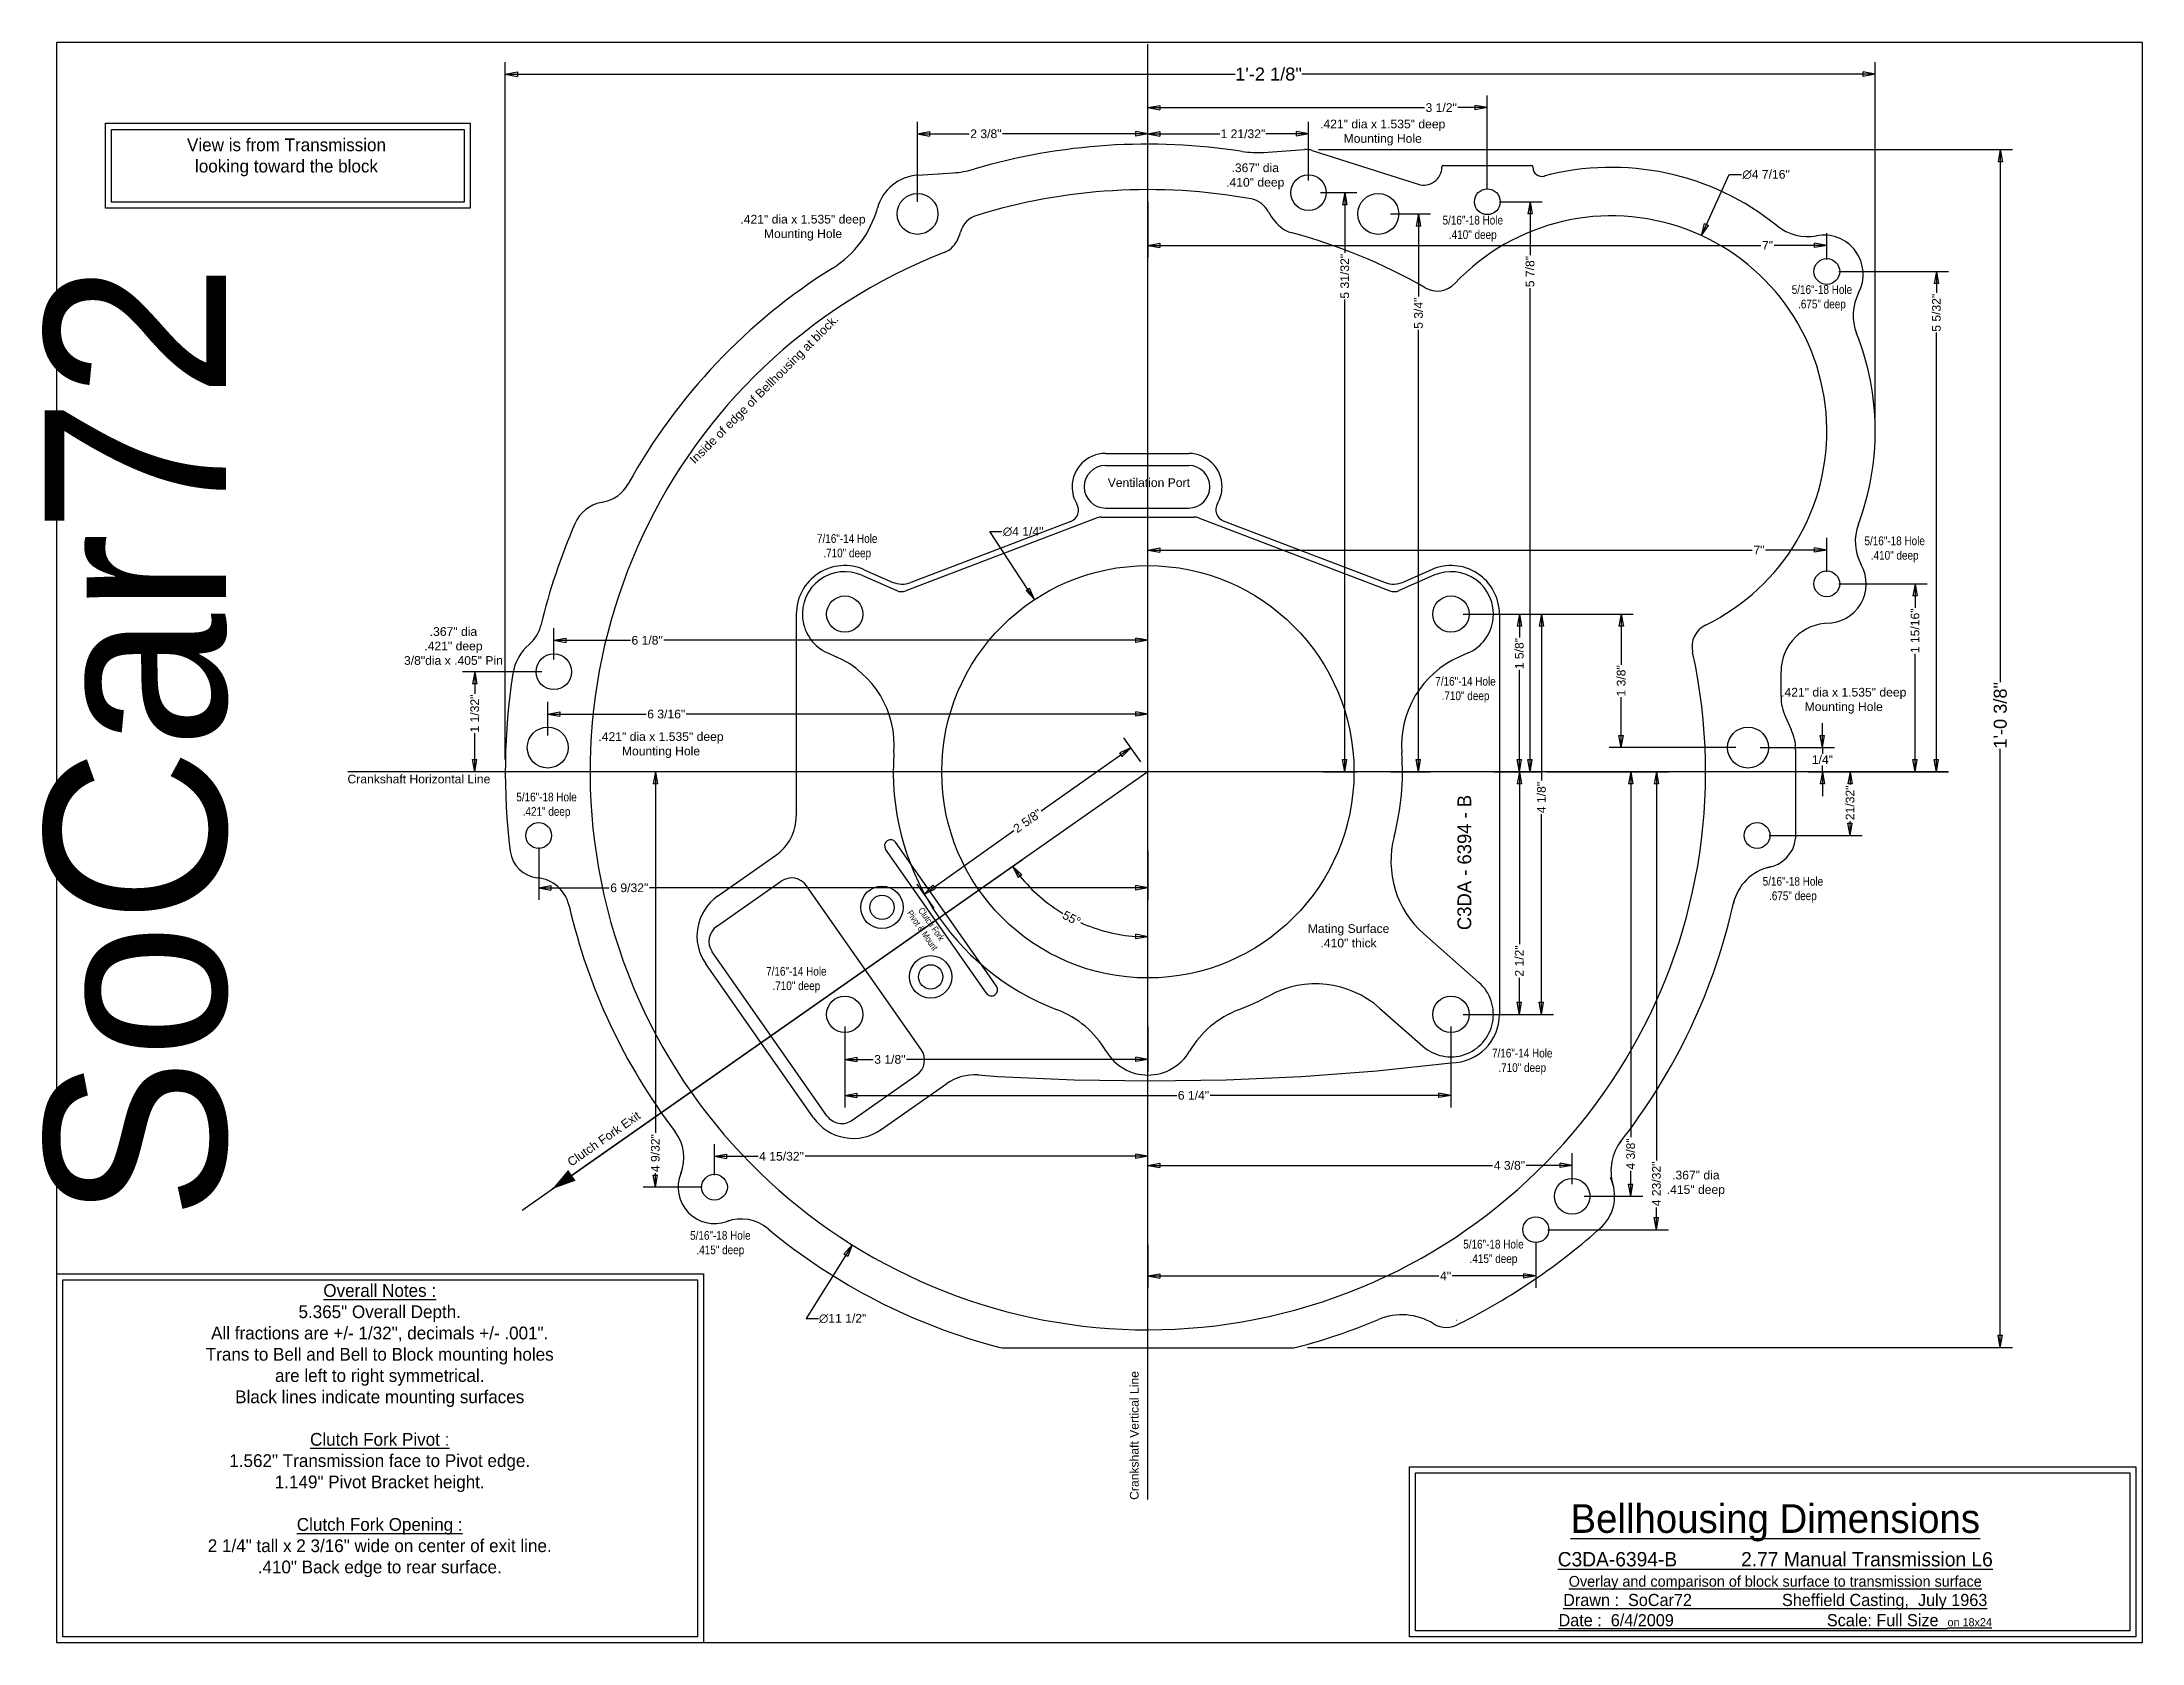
# Model space of a CAD drawing. Header units: inches. Extents: x 289 to 401, y -474 to -450.
# Drawn here: x 288.7 to 310.35, y -471.09 to -454.59 of the extents above; entities that cross this region are included whole.
import ezdxf

# ---------------------------------------------------------------- set-up
doc = ezdxf.new("R2010")
doc.units = ezdxf.units.IN
doc.header["$MEASUREMENT"] = 0
doc.header["$PDMODE"] = 1
doc.header["$PDSIZE"] = -2
for name, color, linetype in [('Black', 7, 'Continuous'), ('Dimension', 163, 'Continuous'), ('Green', 94, 'Continuous'), ('Grey', 9, 'Continuous'), ('Red', 1, 'Continuous'), ('Title Block', 7, 'Continuous')]:
    doc.layers.add(name, color=color, linetype=linetype)
doc.styles.add('Arial', font='Arial Regular.ttf')
doc.styles.add('Arial Narrow', font='Arial Narrow Regular.ttf')
doc.styles.add('Chalkboard', font='Chalkboard Regular.ttf')
doc.styles.add('Copperplate Light', font='')
doc.styles.add('Geneva', font='Geneva Regular.ttf')
doc.styles.add('Papyrus', font='Papyrus Regular.ttf')
doc.styles.get('Copperplate Light').set_extended_font_data('Copperplate Light')
doc.dimstyles.new('Buckmensions', dxfattribs={"dimtxt": 0.115475, "dimasz": 0.125, "dimexe": 0.125, "dimexo": 0.125, "dimgap": 0, "dimtad": 0, "dimdec": 3, "dimzin": 11, "dimdsep": 46, "dimlunit": 4, "dimtxsty": 'Chalkboard', "dimblk": 'VW_EMPTYARROW', "dimcen": 0, "dimadec": 4, "dimazin": 0, "dimtfac": 0.8, "dimtdec": 3, "dimtix": 1, "dimtmove": 0, "dimatfit": 0, "dimldrblk": 'VW_EMPTYARROW', "dimfxl": 0, "dimfrac": 2, "dimtolj": 1, "dimtzin": 11, "dimarcsym": 0})

msp = doc.modelspace()

# ---------------------------------------------------------------- texts
at = {"layer": 'Dimension', "attachment_point": 2}
for s, insert, char_height, style in [('{\\C163;\\l.421" dia x 1.535" deep\\PMounting Hole}', (302.5213537, -455.3937303), 0.089483001, 'Arial'), ('{\\C163;\\l.367" dia\\P.410" deep\\P}', (301.2070617, -455.845), 0.089483001, 'Arial'), ('{\\C163;\\l.421" dia x 1.535" deep\\PMounting Hole}', (296.5441225, -456.375), 0.089483001, 'Arial'), ('{\\C163;\\l5/16"-18 Hole\\P.410" deep}', (303.45, -456.385), 0.089475371, 'Arial Narrow'), ('{\\C163;\\l5/16"-18 Hole\\P.675" deep}', (307.05, -457.1), 0.089475371, 'Arial Narrow'), ('{\\C163;\\lVentilation Port}', (300.11, -459.09), 0.089483001, 'Arial'), ('{\\C163;\\l7/16"-14 Hole\\P.710" deep}', (297, -459.66625), 0.089475371, 'Arial Narrow'), ('{\\C163;\\l5/16"-18 Hole\\P.410" deep}', (307.8, -459.69), 0.089475371, 'Arial Narrow'), ('{\\C163;\\l.367" dia\\P.421" deep\\P3/8"dia x .405" Pin\\P}', (292.94, -460.624641), 0.089483001, 'Arial'), ('{\\C163;\\l7/16"-14 Hole\\P.710" deep}', (303.375, -461.1375), 0.089475371, 'Arial Narrow'), ('{\\C163;\\l.421" dia x 1.535" deep\\PMounting Hole}', (307.275, -461.25), 0.089483001, 'Arial'), ('{\\C163;\\l.421" dia x 1.535" deep\\PMounting Hole}', (295.08, -461.7075), 0.089483001, 'Arial'), ('{\\C163;\\l5/16"-18 Hole\\P.421" deep}', (293.9, -462.33), 0.089475371, 'Arial Narrow'), ('{\\C163;\\l5/16"-18 Hole\\P.675" deep}', (306.750625, -463.19875), 0.089475371, 'Arial Narrow'), ('{\\C163;\\lMating Surface\\P.410" thick}', (302.169375, -463.686), 0.089483001, 'Arial'), ('{\\C163;\\l7/16"-14 Hole\\P.710" deep}', (296.4755862, -464.12625), 0.089475371, 'Arial Narrow'), ('{\\C163;\\l7/16"-14 Hole\\P.710" deep}', (303.96, -464.97), 0.089475371, 'Arial Narrow'), ('{\\C163;\\l.367" dia\\P.415" deep\\P\\P}', (305.75, -466.2266796), 0.089483001, 'Arial'), ('{\\C163;\\l5/16"-18 Hole\\P.415" deep}', (295.6919797, -466.8482297), 0.089475371, 'Arial Narrow'), ('{\\C163;\\l5/16"-18 Hole\\P.415" deep}', (303.663125, -466.93875), 0.089475371, 'Arial Narrow')]:
    msp.add_mtext(s, dxfattribs=dict(at, insert=insert, char_height=char_height, style=style))
at = {"layer": 'Dimension', "color": 7, "char_height": 0.131493011, "attachment_point": 2, "style": 'Copperplate Light'}
for s, insert in [('View is from Transmission\\Plooking toward the block', (291.21875, -455.5875)), ('{\\LOverall Notes :}\\P5.365" Overall Depth.\\PAll fractions are +/- 1/32", decimals +/- .001". \\PTrans to Bell and Bell to Block mounting holes\\Pare left to right symmetrical.\\PBlack lines indicate mounting surfaces\\P\\P{\\LClutch }{\\LFork }{\\LPivot :}\\P1.562" Transmission face to Pivot edge.\\P1.149" Pivot Bracket height.\\P\\P{\\LClutch Fork Opening :}\\P2 1/4" tall x 2 3/16" wide on center of exit line.\\P.410" Back edge to rear surface.\\P', (292.18, -467.395))]:
    msp.add_mtext(s, dxfattribs=dict(at, insert=insert))
at = {"layer": 'Dimension', "color": 254, "insert": (288.7256944, -461.804375), "char_height": 1.867744, "attachment_point": 2, "rotation": 90, "style": 'Papyrus'}
msp.add_mtext('SoCar72', dxfattribs=at)
at = {"layer": 'Dimension', "insert": (296.11, -458.14), "char_height": 0.089483001, "attachment_point": 2, "rotation": 45, "style": 'Arial'}
msp.add_mtext('{\\C163;\\lInside of edge of Bellhousing at block.}', dxfattribs=at)
at = {"layer": 'Green', "attachment_point": 2}
for s, insert, char_height, rotation, style in [('{\\C94;\\lClutch Fork\\PPivot & Mount}', (297.8950687, -463.6653916), 0.067106528, 305.0015, 'Arial Narrow'), ('{\\C94;\\lClutch Fork Exit}', (294.465, -465.86), 0.089483001, 35, 'Arial')]:
    msp.add_mtext(s, dxfattribs=dict(at, insert=insert, char_height=char_height, rotation=rotation, style=style))
at = {"layer": 'Grey', "color": 8, "insert": (303.291875, -463.7465625), "char_height": 0.142087072, "attachment_point": 1, "rotation": 90, "style": 'Geneva'}
msp.add_mtext('C3DA - 6394 - B', dxfattribs=at)
at = {"layer": 'Red', "insert": (292.584, -462.145), "char_height": 0.089483001, "attachment_point": 2, "style": 'Arial'}
msp.add_mtext('{\\C1;\\lCrankshaft Horizontal Line}', dxfattribs=at)
at = {"layer": 'Red', "insert": (299.915, -468.955), "char_height": 0.089483001, "attachment_point": 2, "rotation": 90, "style": 'Arial'}
msp.add_mtext('{\\C1;\\lCrankshaft Vertical Line}', dxfattribs=at)
at = {"layer": 'Title Block', "color": 7, "insert": (306.5686392, -470.9229479), "char_height": 0.2958592749, "attachment_point": 8, "style": 'Copperplate Light'}
msp.add_mtext('{\\LBellhousing Dimensions}{\\H0.4705x;\\l\\P}{\\H0.5x;\\LC3DA-6394-B            2.77 Manual Transmission L6}{\\H0.3753x;\\l\\P}{\\H0.3753x;\\LOverlay and comparison of block surface to transmission surface}{\\H0.4222x;\\l\\P}{\\H0.4222x;\\LDrawn :^I SoCar72                    Sheffield Casting,  July 1963}{\\H0.4222x;\\l\\P}{\\H0.4222x;\\LDate}{\\H0.4222x;\\L :  }{\\H0.4222x;\\L6/4/2009}{\\H0.4222x;\\L      }{\\H0.4222x;\\L }{\\H0.4222x;\\L  }{\\H0.4222x;\\L         }{\\H0.4222x;\\L                }{\\H0.4222x;\\LScale: }{\\H0.4222x;\\LFull Size}{\\H0.4222x;\\L  }{\\H0.2815x;\\Lon 18x24}', dxfattribs=at)

# ---------------------------------------------------------------- blocks, each defined once
blk = doc.blocks.new('VW_EMPTYARROW')
at = {"color": 0, "linetype": 'ByBlock', "lineweight": -2}
for p, q in [((0, 0), (-1, 0.18)), ((-1, -0.18), (-1, 0.18)), ((0, 0), (-1, 0)), ((0, 0), (-1, -0.18))]:
    blk.add_line(p, q, dxfattribs=at)
blk = doc.blocks.new('*D12')
at = {"layer": 'Defpoints', "color": 0, "lineweight": 0}
for p in [(301.735, -455.702), (301.62, -468.048), (308.889, -468.048)]:
    blk.add_point(p, dxfattribs=at)
at = {"layer": 'Dimension', "color": 0, "lineweight": -2}
for p, q in [((301.86, -455.702), (309.014, -455.702)), ((308.889, -455.827), (308.889, -461.19)), ((308.889, -467.923), (308.889, -461.877)), ((301.745, -468.048), (309.014, -468.048))]:
    blk.add_line(p, q, dxfattribs=at)
at = {"layer": 'Dimension', "color": 0, "lineweight": -2, "xscale": 0.125, "yscale": 0.125, "zscale": 0.125}
for p, rotation in [((308.889, -455.702), 90), ((308.889, -468.048), 270)]:
    blk.add_blockref('VW_EMPTYARROW', p, dxfattribs=dict(at, rotation=rotation))
at = {"layer": 'Dimension', "color": 0, "insert": (308.889, -461.533), "char_height": 0.13422, "attachment_point": 5, "rotation": 90, "style": 'Arial'}
blk.add_mtext('\\A1;1\'-0 3/8"', dxfattribs=at)
blk = doc.blocks.new('*D13')
at = {"layer": 'Defpoints', "color": 0, "lineweight": 0}
for p in [(293.475, -454.925), (307.6, -458.594), (293.475, -462.115)]:
    blk.add_point(p, dxfattribs=at)
at = {"layer": 'Dimension', "color": 0, "lineweight": -2}
for p, q in [((293.475, -461.99), (293.475, -454.8)), ((307.6, -458.469), (307.6, -454.8)), ((293.6, -454.925), (301, -454.925)), ((307.475, -454.925), (301.687, -454.925))]:
    blk.add_line(p, q, dxfattribs=at)
at = {"layer": 'Dimension', "color": 0, "lineweight": -2, "xscale": 0.125, "yscale": 0.125, "zscale": 0.125, "rotation": 180}
blk.add_blockref('VW_EMPTYARROW', (293.475, -454.925), dxfattribs=at)
at = {"layer": 'Dimension', "color": 0, "lineweight": -2, "xscale": 0.125, "yscale": 0.125, "zscale": 0.125}
blk.add_blockref('VW_EMPTYARROW', (307.6, -454.925), dxfattribs=at)
at = {"layer": 'Dimension', "color": 0, "insert": (301.344, -454.925), "char_height": 0.13422, "attachment_point": 5, "style": 'Arial'}
blk.add_mtext('\\A1;1\'-2 1/8"', dxfattribs=at)
blk = doc.blocks.new('*D24')
at = {"layer": 'Defpoints', "color": 0, "lineweight": 0}
for p in [(300.1, -462.115), (297.793, -463.375), (297.968, -463.623)]:
    blk.add_point(p, dxfattribs=at)
at = {"layer": 'Dimension', "color": 0, "lineweight": -2}
for p, q in [((300.028, -462.013), (299.853, -461.765)), ((299.823, -461.94), (299, -462.522)), ((297.895, -463.303), (298.718, -462.721)), ((297.895, -463.521), (297.72, -463.273))]:
    blk.add_line(p, q, dxfattribs=at)
at = {"layer": 'Dimension', "color": 0, "lineweight": -2, "xscale": 0.125, "yscale": 0.125, "zscale": 0.125}
for p, rotation in [((299.925, -461.867), 35.26561696763763), ((297.793, -463.375), 215.2656169676377)]:
    blk.add_blockref('VW_EMPTYARROW', p, dxfattribs=dict(at, rotation=rotation))
at = {"layer": 'Dimension', "color": 0, "insert": (298.859, -462.621), "char_height": 0.0895, "attachment_point": 5, "rotation": 35.2656, "style": 'Arial'}
blk.add_mtext('\\A1;2 5/8"', dxfattribs=at)
blk = doc.blocks.new('*D25')
at = {"layer": 'Defpoints', "color": 0, "lineweight": 0}
for p in [(303.225, -460.49), (304.158, -460.49), (303.225, -464.615)]:
    blk.add_point(p, dxfattribs=at)
at = {"layer": 'Dimension', "color": 0, "lineweight": -2}
for p, q in [((303.35, -460.49), (304.283, -460.49)), ((304.158, -460.615), (304.158, -462.206)), ((304.158, -464.49), (304.158, -462.553)), ((303.35, -464.615), (304.283, -464.615))]:
    blk.add_line(p, q, dxfattribs=at)
at = {"layer": 'Dimension', "color": 0, "lineweight": -2, "xscale": 0.125, "yscale": 0.125, "zscale": 0.125}
for p, rotation in [((304.158, -460.49), 90), ((304.158, -464.615), 270)]:
    blk.add_blockref('VW_EMPTYARROW', p, dxfattribs=dict(at, rotation=rotation))
at = {"layer": 'Dimension', "color": 0, "insert": (304.158, -462.38), "char_height": 0.0895, "attachment_point": 5, "rotation": 90, "style": 'Arial'}
blk.add_mtext('\\A1;4 1/8"', dxfattribs=at)
blk = doc.blocks.new('*D26')
at = {"layer": 'Defpoints', "color": 0, "lineweight": 0}
for p in [(298.931, -460.34), (301.269, -463.89)]:
    blk.add_point(p, dxfattribs=at)
at = {"layer": 'Dimension', "color": 0, "lineweight": -2}
for p, q in [((298.863, -460.236), (298.47, -459.64)), ((298.47, -459.64), (298.595, -459.64))]:
    blk.add_line(p, q, dxfattribs=at)
at = {"layer": 'Dimension', "color": 0, "lineweight": -2, "xscale": 0.125, "yscale": 0.125, "zscale": 0.125, "rotation": 303.3668582643167}
blk.add_blockref('VW_EMPTYARROW', (298.931, -460.34), dxfattribs=at)
at = {"layer": 'Dimension', "color": 0, "insert": (298.814, -459.64), "char_height": 0.08948, "attachment_point": 5, "style": 'Arial'}
blk.add_mtext('\\A1;∅4 1/4"', dxfattribs=at)
blk = doc.blocks.new('*D27')
at = {"layer": 'Defpoints', "color": 0, "lineweight": 0}
for p in [(306.287, -461.865), (307.055, -461.865), (306.779, -462.115)]:
    blk.add_point(p, dxfattribs=at)
at = {"layer": 'Dimension', "color": 0, "lineweight": -2}
for p, q in [((307.055, -461.74), (307.055, -461.615)), ((306.412, -461.865), (307.18, -461.865)), ((307.055, -461.865), (307.055, -461.93)), ((307.055, -462.115), (307.055, -462.051)), ((306.904, -462.115), (307.18, -462.115)), ((307.055, -462.24), (307.055, -462.365))]:
    blk.add_line(p, q, dxfattribs=at)
at = {"layer": 'Dimension', "color": 0, "lineweight": -2, "xscale": 0.125, "yscale": 0.125, "zscale": 0.125}
for p, rotation in [((307.055, -461.865), 270), ((307.055, -462.115), 90)]:
    blk.add_blockref('VW_EMPTYARROW', p, dxfattribs=dict(at, rotation=rotation))
at = {"layer": 'Dimension', "color": 0, "insert": (307.055, -461.99), "char_height": 0.0895, "attachment_point": 5, "style": 'Arial'}
blk.add_mtext('\\A1;1/4"', dxfattribs=at)
blk = doc.blocks.new('*D28')
at = {"layer": 'Defpoints', "color": 0, "lineweight": 0}
for p in [(303.225, -460.49), (303.93, -460.49), (303.725, -462.115)]:
    blk.add_point(p, dxfattribs=at)
at = {"layer": 'Dimension', "color": 0, "lineweight": -2}
for p, q in [((303.35, -460.49), (304.055, -460.49)), ((303.93, -460.615), (303.93, -460.73)), ((303.93, -461.99), (303.93, -461.064)), ((303.85, -462.115), (304.055, -462.115))]:
    blk.add_line(p, q, dxfattribs=at)
at = {"layer": 'Dimension', "color": 0, "lineweight": -2, "xscale": 0.125, "yscale": 0.125, "zscale": 0.125}
for p, rotation in [((303.93, -460.49), 90), ((303.93, -462.115), 270)]:
    blk.add_blockref('VW_EMPTYARROW', p, dxfattribs=dict(at, rotation=rotation))
at = {"layer": 'Dimension', "color": 0, "insert": (303.93, -460.897), "char_height": 0.0895, "attachment_point": 5, "rotation": 90, "style": 'Arial'}
blk.add_mtext('\\A1;1 5/8"', dxfattribs=at)
blk = doc.blocks.new('*D29')
at = {"layer": 'Defpoints', "color": 0, "lineweight": 0}
for p in [(296.975, -464.615), (300.1, -464.615), (296.975, -465.08)]:
    blk.add_point(p, dxfattribs=at)
at = {"layer": 'Dimension', "color": 0, "lineweight": -2}
for p, q in [((296.975, -464.74), (296.975, -465.205)), ((300.1, -464.74), (300.1, -465.205)), ((297.1, -465.08), (297.269, -465.08)), ((299.975, -465.08), (297.611, -465.08))]:
    blk.add_line(p, q, dxfattribs=at)
at = {"layer": 'Dimension', "color": 0, "lineweight": -2, "xscale": 0.125, "yscale": 0.125, "zscale": 0.125, "rotation": 180}
blk.add_blockref('VW_EMPTYARROW', (296.975, -465.08), dxfattribs=at)
at = {"layer": 'Dimension', "color": 0, "lineweight": -2, "xscale": 0.125, "yscale": 0.125, "zscale": 0.125}
blk.add_blockref('VW_EMPTYARROW', (300.1, -465.08), dxfattribs=at)
at = {"layer": 'Dimension', "color": 0, "insert": (297.44, -465.08), "char_height": 0.0895, "attachment_point": 5, "style": 'Arial'}
blk.add_mtext('\\A1;3 1/8"', dxfattribs=at)
blk = doc.blocks.new('*D30')
at = {"layer": 'Defpoints', "color": 0, "lineweight": 0}
for p in [(293.912, -461.52), (293.912, -461.865), (300.1, -462.115)]:
    blk.add_point(p, dxfattribs=at)
at = {"layer": 'Dimension', "color": 0, "lineweight": -2}
for p, q in [((293.912, -461.74), (293.912, -461.395)), ((300.1, -461.99), (300.1, -461.395)), ((294.037, -461.52), (294.928, -461.52)), ((299.975, -461.52), (295.341, -461.52))]:
    blk.add_line(p, q, dxfattribs=at)
at = {"layer": 'Dimension', "color": 0, "lineweight": -2, "xscale": 0.125, "yscale": 0.125, "zscale": 0.125, "rotation": 180}
blk.add_blockref('VW_EMPTYARROW', (293.912, -461.52), dxfattribs=at)
at = {"layer": 'Dimension', "color": 0, "lineweight": -2, "xscale": 0.125, "yscale": 0.125, "zscale": 0.125}
blk.add_blockref('VW_EMPTYARROW', (300.1, -461.52), dxfattribs=at)
at = {"layer": 'Dimension', "color": 0, "insert": (295.134, -461.52), "char_height": 0.08948, "attachment_point": 5, "style": 'Arial'}
blk.add_mtext('\\A1;6 3/16"', dxfattribs=at)
blk = doc.blocks.new('*D31')
at = {"layer": 'Defpoints', "color": 0, "lineweight": 0}
for p in [(306.779, -462.115), (306.381, -462.771), (307.34, -462.771)]:
    blk.add_point(p, dxfattribs=at)
at = {"layer": 'Dimension', "color": 0, "lineweight": -2}
for p, q in [((306.904, -462.115), (307.465, -462.115)), ((307.34, -462.24), (307.34, -462.245)), ((307.34, -462.646), (307.34, -462.625)), ((306.506, -462.771), (307.465, -462.771))]:
    blk.add_line(p, q, dxfattribs=at)
at = {"layer": 'Dimension', "color": 0, "lineweight": -2, "xscale": 0.125, "yscale": 0.125, "zscale": 0.125}
for p, rotation in [((307.34, -462.115), 90), ((307.34, -462.771), 270)]:
    blk.add_blockref('VW_EMPTYARROW', p, dxfattribs=dict(at, rotation=rotation))
at = {"layer": 'Dimension', "color": 0, "insert": (307.34, -462.435), "char_height": 0.0895, "attachment_point": 5, "rotation": 90, "style": 'Arial'}
blk.add_mtext('\\A1;21/32"', dxfattribs=at)
blk = doc.blocks.new('*D32')
at = {"layer": 'Defpoints', "color": 0, "lineweight": 0}
for p in [(293.819, -462.771), (300.1, -462.803), (293.819, -463.311)]:
    blk.add_point(p, dxfattribs=at)
at = {"layer": 'Dimension', "color": 0, "lineweight": -2}
for p, q in [((293.819, -462.896), (293.819, -463.436)), ((300.1, -462.928), (300.1, -463.436)), ((293.944, -463.311), (294.546, -463.311)), ((299.975, -463.311), (294.96, -463.311))]:
    blk.add_line(p, q, dxfattribs=at)
at = {"layer": 'Dimension', "color": 0, "lineweight": -2, "xscale": 0.125, "yscale": 0.125, "zscale": 0.125, "rotation": 180}
blk.add_blockref('VW_EMPTYARROW', (293.819, -463.311), dxfattribs=at)
at = {"layer": 'Dimension', "color": 0, "lineweight": -2, "xscale": 0.125, "yscale": 0.125, "zscale": 0.125}
blk.add_blockref('VW_EMPTYARROW', (300.1, -463.311), dxfattribs=at)
at = {"layer": 'Dimension', "color": 0, "insert": (294.753, -463.311), "char_height": 0.08948, "attachment_point": 5, "style": 'Arial'}
blk.add_mtext('\\A1;6 9/32"', dxfattribs=at)
blk = doc.blocks.new('*D33')
at = {"layer": 'Defpoints', "color": 0, "lineweight": 0}
for p in [(303.225, -460.49), (304.98, -460.49), (306.287, -461.865)]:
    blk.add_point(p, dxfattribs=at)
at = {"layer": 'Dimension', "color": 0, "lineweight": -2}
for p, q in [((303.35, -460.49), (305.105, -460.49)), ((304.98, -460.615), (304.98, -461.011)), ((304.98, -461.74), (304.98, -461.345)), ((306.162, -461.865), (304.855, -461.865))]:
    blk.add_line(p, q, dxfattribs=at)
at = {"layer": 'Dimension', "color": 0, "lineweight": -2, "xscale": 0.125, "yscale": 0.125, "zscale": 0.125}
for p, rotation in [((304.98, -460.49), 90), ((304.98, -461.865), 270)]:
    blk.add_blockref('VW_EMPTYARROW', p, dxfattribs=dict(at, rotation=rotation))
at = {"layer": 'Dimension', "color": 0, "insert": (304.98, -461.178), "char_height": 0.0895, "attachment_point": 5, "rotation": 90, "style": 'Arial'}
blk.add_mtext('\\A1;1 3/8"', dxfattribs=at)
blk = doc.blocks.new('*D34')
at = {"layer": 'Defpoints', "color": 0, "lineweight": 0}
for p in [(295.631, -466.078), (300.1, -466.365), (295.631, -466.396)]:
    blk.add_point(p, dxfattribs=at)
at = {"layer": 'Dimension', "color": 0, "lineweight": -2}
for p, q in [((295.631, -466.271), (295.631, -465.953)), ((300.1, -466.24), (300.1, -465.953)), ((295.756, -466.078), (296.081, -466.078)), ((299.975, -466.078), (296.566, -466.078))]:
    blk.add_line(p, q, dxfattribs=at)
at = {"layer": 'Dimension', "color": 0, "lineweight": -2, "xscale": 0.125, "yscale": 0.125, "zscale": 0.125, "rotation": 180}
blk.add_blockref('VW_EMPTYARROW', (295.631, -466.078), dxfattribs=at)
at = {"layer": 'Dimension', "color": 0, "lineweight": -2, "xscale": 0.125, "yscale": 0.125, "zscale": 0.125}
blk.add_blockref('VW_EMPTYARROW', (300.1, -466.078), dxfattribs=at)
at = {"layer": 'Dimension', "color": 0, "insert": (296.323, -466.078), "char_height": 0.08948, "attachment_point": 5, "style": 'Arial'}
blk.add_mtext('\\A1;4 15/32"', dxfattribs=at)
blk = doc.blocks.new('*D35')
at = {"layer": 'Defpoints', "color": 0, "lineweight": 0}
for p in [(304.475, -466.172), (300.1, -466.49), (304.475, -466.49)]:
    blk.add_point(p, dxfattribs=at)
at = {"layer": 'Dimension', "color": 0, "lineweight": -2}
for p, q in [((300.1, -466.365), (300.1, -466.047)), ((304.475, -466.365), (304.475, -466.047)), ((300.225, -466.172), (303.655, -466.172)), ((304.35, -466.172), (304.001, -466.172))]:
    blk.add_line(p, q, dxfattribs=at)
at = {"layer": 'Dimension', "color": 0, "lineweight": -2, "xscale": 0.125, "yscale": 0.125, "zscale": 0.125, "rotation": 180}
blk.add_blockref('VW_EMPTYARROW', (300.1, -466.172), dxfattribs=at)
at = {"layer": 'Dimension', "color": 0, "lineweight": -2, "xscale": 0.125, "yscale": 0.125, "zscale": 0.125}
blk.add_blockref('VW_EMPTYARROW', (304.475, -466.172), dxfattribs=at)
at = {"layer": 'Dimension', "color": 0, "insert": (303.828, -466.172), "char_height": 0.0895, "attachment_point": 5, "style": 'Arial'}
blk.add_mtext('\\A1;4 3/8"', dxfattribs=at)
blk = doc.blocks.new('*D36')
at = {"layer": 'Defpoints', "color": 0, "lineweight": 0}
for p in [(300.1, -466.865), (304.1, -466.834), (304.1, -467.31)]:
    blk.add_point(p, dxfattribs=at)
at = {"layer": 'Dimension', "color": 0, "lineweight": -2}
for p, q in [((300.1, -466.99), (300.1, -467.435)), ((304.1, -466.959), (304.1, -467.435)), ((300.225, -467.31), (303.101, -467.31)), ((303.975, -467.31), (303.239, -467.31))]:
    blk.add_line(p, q, dxfattribs=at)
at = {"layer": 'Dimension', "color": 0, "lineweight": -2, "xscale": 0.125, "yscale": 0.125, "zscale": 0.125, "rotation": 180}
blk.add_blockref('VW_EMPTYARROW', (300.1, -467.31), dxfattribs=at)
at = {"layer": 'Dimension', "color": 0, "lineweight": -2, "xscale": 0.125, "yscale": 0.125, "zscale": 0.125}
blk.add_blockref('VW_EMPTYARROW', (304.1, -467.31), dxfattribs=at)
at = {"layer": 'Dimension', "color": 0, "insert": (303.17, -467.31), "char_height": 0.0895, "attachment_point": 5, "style": 'Arial'}
blk.add_mtext('\\A1;4"', dxfattribs=at)
blk = doc.blocks.new('*D37')
at = {"layer": 'Defpoints', "color": 0, "lineweight": 0}
for p in [(295.6, -462.115), (295.022, -466.396), (295.631, -466.396)]:
    blk.add_point(p, dxfattribs=at)
at = {"layer": 'Dimension', "color": 0, "lineweight": -2}
for p, q in [((295.475, -462.115), (294.897, -462.115)), ((295.022, -462.24), (295.022, -465.837)), ((295.022, -466.271), (295.022, -466.252)), ((295.506, -466.396), (294.897, -466.396))]:
    blk.add_line(p, q, dxfattribs=at)
at = {"layer": 'Dimension', "color": 0, "lineweight": -2, "xscale": 0.125, "yscale": 0.125, "zscale": 0.125}
for p, rotation in [((295.022, -462.115), 90), ((295.022, -466.396), 270)]:
    blk.add_blockref('VW_EMPTYARROW', p, dxfattribs=dict(at, rotation=rotation))
at = {"layer": 'Dimension', "color": 0, "insert": (295.022, -466.045), "char_height": 0.08948, "attachment_point": 5, "rotation": 90, "style": 'Arial'}
blk.add_mtext('\\A1;4 9/32"', dxfattribs=at)
blk = doc.blocks.new('*D38')
at = {"layer": 'Defpoints', "color": 0, "lineweight": 0}
for p in [(304.453, -462.115), (304.475, -466.49), (305.078, -466.49)]:
    blk.add_point(p, dxfattribs=at)
at = {"layer": 'Dimension', "color": 0, "lineweight": -2}
for p, q in [((304.578, -462.115), (305.203, -462.115)), ((305.078, -462.24), (305.078, -465.881)), ((305.078, -466.365), (305.078, -466.227)), ((304.6, -466.49), (305.203, -466.49))]:
    blk.add_line(p, q, dxfattribs=at)
at = {"layer": 'Dimension', "color": 0, "lineweight": -2, "xscale": 0.125, "yscale": 0.125, "zscale": 0.125}
for p, rotation in [((305.078, -462.115), 90), ((305.078, -466.49), 270)]:
    blk.add_blockref('VW_EMPTYARROW', p, dxfattribs=dict(at, rotation=rotation))
at = {"layer": 'Dimension', "color": 0, "insert": (305.078, -466.054), "char_height": 0.0895, "attachment_point": 5, "rotation": 90, "style": 'Arial'}
blk.add_mtext('\\A1;4 3/8"', dxfattribs=at)
blk = doc.blocks.new('*D39')
at = {"layer": 'Defpoints', "color": 0, "lineweight": 0}
for p in [(304.086, -462.115), (304.1, -466.834), (305.344, -466.834)]:
    blk.add_point(p, dxfattribs=at)
at = {"layer": 'Dimension', "color": 0, "lineweight": -2}
for p, q in [((304.211, -462.115), (305.469, -462.115)), ((305.344, -462.24), (305.344, -466.12)), ((305.344, -466.709), (305.344, -466.605)), ((304.225, -466.834), (305.469, -466.834))]:
    blk.add_line(p, q, dxfattribs=at)
at = {"layer": 'Dimension', "color": 0, "lineweight": -2, "xscale": 0.125, "yscale": 0.125, "zscale": 0.125}
for p, rotation in [((305.344, -462.115), 90), ((305.344, -466.834), 270)]:
    blk.add_blockref('VW_EMPTYARROW', p, dxfattribs=dict(at, rotation=rotation))
at = {"layer": 'Dimension', "color": 0, "insert": (305.344, -466.362), "char_height": 0.08948, "attachment_point": 5, "rotation": 90, "style": 'Arial'}
blk.add_mtext('\\A1;4 23/32"', dxfattribs=at)
blk = doc.blocks.new('*D40')
at = {"layer": 'Defpoints', "color": 0, "lineweight": 0}
for p in [(303.148, -457.239), (297.052, -466.991)]:
    blk.add_point(p, dxfattribs=at)
at = {"layer": 'Dimension', "color": 0, "lineweight": -2}
for p, q in [((296.986, -467.097), (296.578, -467.75)), ((296.578, -467.75), (296.703, -467.75))]:
    blk.add_line(p, q, dxfattribs=at)
at = {"layer": 'Dimension', "color": 0, "lineweight": -2, "xscale": 0.125, "yscale": 0.125, "zscale": 0.125, "rotation": 57.99398208402824}
blk.add_blockref('VW_EMPTYARROW', (297.052, -466.991), dxfattribs=at)
at = {"layer": 'Dimension', "color": 0, "insert": (296.953, -467.75), "char_height": 0.08948, "attachment_point": 5, "style": 'Arial'}
blk.add_mtext('\\A1;∅11 1/2"', dxfattribs=at)
blk = doc.blocks.new('*D41')
at = {"layer": 'Defpoints', "color": 0, "lineweight": 0}
for p in [(303.725, -462.115), (303.225, -464.615), (303.93, -464.615)]:
    blk.add_point(p, dxfattribs=at)
at = {"layer": 'Dimension', "color": 0, "lineweight": -2}
for p, q in [((303.85, -462.115), (304.055, -462.115)), ((303.93, -462.24), (303.93, -463.893)), ((303.93, -464.49), (303.93, -464.237)), ((303.35, -464.615), (304.055, -464.615))]:
    blk.add_line(p, q, dxfattribs=at)
at = {"layer": 'Dimension', "color": 0, "lineweight": -2, "xscale": 0.125, "yscale": 0.125, "zscale": 0.125}
for p, rotation in [((303.93, -462.115), 90), ((303.93, -464.615), 270)]:
    blk.add_blockref('VW_EMPTYARROW', p, dxfattribs=dict(at, rotation=rotation))
at = {"layer": 'Dimension', "color": 0, "insert": (303.93, -464.065), "char_height": 0.0895, "attachment_point": 5, "rotation": 90, "style": 'Arial'}
blk.add_mtext('\\A1;2 1/2"', dxfattribs=at)
blk = doc.blocks.new('*D42')
at = {"layer": 'Defpoints', "color": 0, "lineweight": 0}
for p in [(296.975, -464.615), (303.225, -464.615), (296.975, -465.45)]:
    blk.add_point(p, dxfattribs=at)
at = {"layer": 'Dimension', "color": 0, "lineweight": -2}
for p, q in [((296.975, -464.74), (296.975, -465.575)), ((303.225, -464.74), (303.225, -465.575)), ((297.1, -465.45), (300.398, -465.45)), ((303.1, -465.45), (300.742, -465.45))]:
    blk.add_line(p, q, dxfattribs=at)
at = {"layer": 'Dimension', "color": 0, "lineweight": -2, "xscale": 0.125, "yscale": 0.125, "zscale": 0.125, "rotation": 180}
blk.add_blockref('VW_EMPTYARROW', (296.975, -465.45), dxfattribs=at)
at = {"layer": 'Dimension', "color": 0, "lineweight": -2, "xscale": 0.125, "yscale": 0.125, "zscale": 0.125}
blk.add_blockref('VW_EMPTYARROW', (303.225, -465.45), dxfattribs=at)
at = {"layer": 'Dimension', "color": 0, "insert": (300.57, -465.45), "char_height": 0.0895, "attachment_point": 5, "style": 'Arial'}
blk.add_mtext('\\A1;6 1/4"', dxfattribs=at)
blk = doc.blocks.new('*D43')
at = {"layer": 'Defpoints', "color": 0, "lineweight": 0}
for p in [(293.975, -460.76), (293.975, -461.084), (300.1, -461.178)]:
    blk.add_point(p, dxfattribs=at)
at = {"layer": 'Dimension', "color": 0, "lineweight": -2}
for p, q in [((293.975, -460.959), (293.975, -460.635)), ((300.1, -461.053), (300.1, -460.635)), ((294.1, -460.76), (294.765, -460.76)), ((299.975, -460.76), (295.109, -460.76))]:
    blk.add_line(p, q, dxfattribs=at)
at = {"layer": 'Dimension', "color": 0, "lineweight": -2, "xscale": 0.125, "yscale": 0.125, "zscale": 0.125, "rotation": 180}
blk.add_blockref('VW_EMPTYARROW', (293.975, -460.76), dxfattribs=at)
at = {"layer": 'Dimension', "color": 0, "lineweight": -2, "xscale": 0.125, "yscale": 0.125, "zscale": 0.125}
blk.add_blockref('VW_EMPTYARROW', (300.1, -460.76), dxfattribs=at)
at = {"layer": 'Dimension', "color": 0, "insert": (294.937, -460.76), "char_height": 0.0895, "attachment_point": 5, "style": 'Arial'}
blk.add_mtext('\\A1;6 1/8"', dxfattribs=at)
blk = doc.blocks.new('*D44')
at = {"layer": 'Defpoints', "color": 0, "lineweight": 0}
for p in [(293.16, -461.084), (293.975, -461.084), (294.35, -462.115)]:
    blk.add_point(p, dxfattribs=at)
at = {"layer": 'Dimension', "color": 0, "lineweight": -2}
for p, q in [((293.85, -461.084), (293.035, -461.084)), ((293.16, -461.209), (293.16, -461.313)), ((293.16, -461.99), (293.16, -461.717)), ((294.225, -462.115), (293.035, -462.115))]:
    blk.add_line(p, q, dxfattribs=at)
at = {"layer": 'Dimension', "color": 0, "lineweight": -2, "xscale": 0.125, "yscale": 0.125, "zscale": 0.125}
for p, rotation in [((293.16, -461.084), 90), ((293.16, -462.115), 270)]:
    blk.add_blockref('VW_EMPTYARROW', p, dxfattribs=dict(at, rotation=rotation))
at = {"layer": 'Dimension', "color": 0, "insert": (293.16, -461.515), "char_height": 0.08948, "attachment_point": 5, "rotation": 90, "style": 'Arial'}
blk.add_mtext('\\A1;1 1/32"', dxfattribs=at)
blk = doc.blocks.new('*D45')
at = {"layer": 'Defpoints', "color": 0, "lineweight": 0}
for p in [(297.725, -455.54), (300.1, -455.646), (297.725, -456.365)]:
    blk.add_point(p, dxfattribs=at)
at = {"layer": 'Dimension', "color": 0, "lineweight": -2}
for p, q in [((297.725, -456.24), (297.725, -455.415)), ((297.85, -455.54), (298.258, -455.54)), ((299.975, -455.54), (298.602, -455.54)), ((300.1, -455.521), (300.1, -455.415))]:
    blk.add_line(p, q, dxfattribs=at)
at = {"layer": 'Dimension', "color": 0, "lineweight": -2, "xscale": 0.125, "yscale": 0.125, "zscale": 0.125, "rotation": 180}
blk.add_blockref('VW_EMPTYARROW', (297.725, -455.54), dxfattribs=at)
at = {"layer": 'Dimension', "color": 0, "lineweight": -2, "xscale": 0.125, "yscale": 0.125, "zscale": 0.125}
blk.add_blockref('VW_EMPTYARROW', (300.1, -455.54), dxfattribs=at)
at = {"layer": 'Dimension', "color": 0, "insert": (298.43, -455.54), "char_height": 0.0895, "attachment_point": 5, "style": 'Arial'}
blk.add_mtext('\\A1;2 3/8"', dxfattribs=at)
blk = doc.blocks.new('*D46')
at = {"layer": 'Defpoints', "color": 0, "lineweight": 0}
for p in [(302.475, -456.365), (302.89, -456.365), (302.475, -462.115)]:
    blk.add_point(p, dxfattribs=at)
at = {"layer": 'Dimension', "color": 0, "lineweight": -2}
for p, q in [((302.6, -456.365), (303.015, -456.365)), ((302.89, -456.49), (302.89, -457.218)), ((302.89, -461.99), (302.89, -457.559)), ((302.6, -462.115), (303.015, -462.115))]:
    blk.add_line(p, q, dxfattribs=at)
at = {"layer": 'Dimension', "color": 0, "lineweight": -2, "xscale": 0.125, "yscale": 0.125, "zscale": 0.125}
for p, rotation in [((302.89, -456.365), 90), ((302.89, -462.115), 270)]:
    blk.add_blockref('VW_EMPTYARROW', p, dxfattribs=dict(at, rotation=rotation))
at = {"layer": 'Dimension', "color": 0, "insert": (302.89, -457.389), "char_height": 0.0895, "attachment_point": 5, "rotation": 90, "style": 'Arial'}
blk.add_mtext('\\A1;5 3/4"', dxfattribs=at)
blk = doc.blocks.new('*D47')
at = {"layer": 'Defpoints', "color": 0, "lineweight": 0}
for p in [(301.756, -455.54), (300.1, -455.646), (301.756, -456.146)]:
    blk.add_point(p, dxfattribs=at)
at = {"layer": 'Dimension', "color": 0, "lineweight": -2}
for p, q in [((300.1, -455.521), (300.1, -455.415)), ((300.225, -455.54), (300.843, -455.54)), ((301.631, -455.54), (301.317, -455.54)), ((301.756, -456.021), (301.756, -455.415))]:
    blk.add_line(p, q, dxfattribs=at)
at = {"layer": 'Dimension', "color": 0, "lineweight": -2, "xscale": 0.125, "yscale": 0.125, "zscale": 0.125, "rotation": 180}
blk.add_blockref('VW_EMPTYARROW', (300.1, -455.54), dxfattribs=at)
at = {"layer": 'Dimension', "color": 0, "lineweight": -2, "xscale": 0.125, "yscale": 0.125, "zscale": 0.125}
blk.add_blockref('VW_EMPTYARROW', (301.756, -455.54), dxfattribs=at)
at = {"layer": 'Dimension', "color": 0, "insert": (301.08, -455.54), "char_height": 0.08948, "attachment_point": 5, "style": 'Arial'}
blk.add_mtext('\\A1;1 21/32"', dxfattribs=at)
blk = doc.blocks.new('*D48')
at = {"layer": 'Defpoints', "color": 0, "lineweight": 0}
for p in [(301.756, -456.146), (302.13, -456.146), (301.787, -462.115)]:
    blk.add_point(p, dxfattribs=at)
at = {"layer": 'Dimension', "color": 0, "lineweight": -2}
for p, q in [((301.881, -456.146), (302.255, -456.146)), ((302.13, -456.271), (302.13, -456.768)), ((302.13, -461.99), (302.13, -457.249)), ((301.912, -462.115), (302.255, -462.115))]:
    blk.add_line(p, q, dxfattribs=at)
at = {"layer": 'Dimension', "color": 0, "lineweight": -2, "xscale": 0.125, "yscale": 0.125, "zscale": 0.125}
for p, rotation in [((302.13, -456.146), 90), ((302.13, -462.115), 270)]:
    blk.add_blockref('VW_EMPTYARROW', p, dxfattribs=dict(at, rotation=rotation))
at = {"layer": 'Dimension', "color": 0, "insert": (302.13, -457.008), "char_height": 0.08948, "attachment_point": 5, "rotation": 90, "style": 'Arial'}
blk.add_mtext('\\A1;5 31/32"', dxfattribs=at)
blk = doc.blocks.new('*D49')
at = {"layer": 'Defpoints', "color": 0, "lineweight": 0}
for p in [(303.6, -455.27), (300.1, -455.646), (303.6, -456.24)]:
    blk.add_point(p, dxfattribs=at)
at = {"layer": 'Dimension', "color": 0, "lineweight": -2}
for p, q in [((300.1, -455.521), (300.1, -455.145)), ((300.225, -455.27), (302.953, -455.27)), ((303.475, -455.27), (303.295, -455.27)), ((303.6, -456.115), (303.6, -455.145))]:
    blk.add_line(p, q, dxfattribs=at)
at = {"layer": 'Dimension', "color": 0, "lineweight": -2, "xscale": 0.125, "yscale": 0.125, "zscale": 0.125, "rotation": 180}
blk.add_blockref('VW_EMPTYARROW', (300.1, -455.27), dxfattribs=at)
at = {"layer": 'Dimension', "color": 0, "lineweight": -2, "xscale": 0.125, "yscale": 0.125, "zscale": 0.125}
blk.add_blockref('VW_EMPTYARROW', (303.6, -455.27), dxfattribs=at)
at = {"layer": 'Dimension', "color": 0, "insert": (303.124, -455.27), "char_height": 0.0895, "attachment_point": 5, "style": 'Arial'}
blk.add_mtext('\\A1;3 1/2"', dxfattribs=at)
blk = doc.blocks.new('*D50')
at = {"layer": 'Defpoints', "color": 0, "lineweight": 0}
for p in [(303.6, -456.24), (304.04, -456.24), (303.537, -462.115)]:
    blk.add_point(p, dxfattribs=at)
at = {"layer": 'Dimension', "color": 0, "lineweight": -2}
for p, q in [((303.725, -456.24), (304.165, -456.24)), ((304.04, -456.365), (304.04, -456.789)), ((304.04, -461.99), (304.04, -457.131)), ((303.662, -462.115), (304.165, -462.115))]:
    blk.add_line(p, q, dxfattribs=at)
at = {"layer": 'Dimension', "color": 0, "lineweight": -2, "xscale": 0.125, "yscale": 0.125, "zscale": 0.125}
for p, rotation in [((304.04, -456.24), 90), ((304.04, -462.115), 270)]:
    blk.add_blockref('VW_EMPTYARROW', p, dxfattribs=dict(at, rotation=rotation))
at = {"layer": 'Dimension', "color": 0, "insert": (304.04, -456.96), "char_height": 0.0895, "attachment_point": 5, "rotation": 90, "style": 'Arial'}
blk.add_mtext('\\A1;5 7/8"', dxfattribs=at)
blk = doc.blocks.new('*D51')
at = {"layer": 'Defpoints', "color": 0, "lineweight": 0}
for p in [(300.1, -456.115), (307.1, -456.69), (307.1, -456.959)]:
    blk.add_point(p, dxfattribs=at)
at = {"layer": 'Dimension', "color": 0, "lineweight": -2}
for p, q in [((300.1, -456.24), (300.1, -456.815)), ((307.1, -456.834), (307.1, -456.565)), ((300.225, -456.69), (306.421, -456.69)), ((306.975, -456.69), (306.556, -456.69))]:
    blk.add_line(p, q, dxfattribs=at)
at = {"layer": 'Dimension', "color": 0, "lineweight": -2, "xscale": 0.125, "yscale": 0.125, "zscale": 0.125, "rotation": 180}
blk.add_blockref('VW_EMPTYARROW', (300.1, -456.69), dxfattribs=at)
at = {"layer": 'Dimension', "color": 0, "lineweight": -2, "xscale": 0.125, "yscale": 0.125, "zscale": 0.125}
blk.add_blockref('VW_EMPTYARROW', (307.1, -456.69), dxfattribs=at)
at = {"layer": 'Dimension', "color": 0, "insert": (306.489, -456.69), "char_height": 0.0895, "attachment_point": 5, "style": 'Arial'}
blk.add_mtext('\\A1;7"', dxfattribs=at)
blk = doc.blocks.new('*D52')
at = {"layer": 'Defpoints', "color": 0, "lineweight": 0}
for p in [(307.1, -456.959), (308.23, -456.959), (307.13, -462.115)]:
    blk.add_point(p, dxfattribs=at)
at = {"layer": 'Dimension', "color": 0, "lineweight": -2}
for p, q in [((307.225, -456.959), (308.355, -456.959)), ((308.23, -457.084), (308.23, -457.178)), ((308.23, -461.99), (308.23, -457.589)), ((307.255, -462.115), (308.355, -462.115))]:
    blk.add_line(p, q, dxfattribs=at)
at = {"layer": 'Dimension', "color": 0, "lineweight": -2, "xscale": 0.125, "yscale": 0.125, "zscale": 0.125}
for p, rotation in [((308.23, -456.959), 90), ((308.23, -462.115), 270)]:
    blk.add_blockref('VW_EMPTYARROW', p, dxfattribs=dict(at, rotation=rotation))
at = {"layer": 'Dimension', "color": 0, "insert": (308.23, -457.384), "char_height": 0.08948, "attachment_point": 5, "rotation": 90, "style": 'Arial'}
blk.add_mtext('\\A1;5 5/32"', dxfattribs=at)
blk = doc.blocks.new('*D53')
at = {"layer": 'Defpoints', "color": 0, "lineweight": 0}
for p in [(307.1, -460.178), (308.01, -460.178), (307.1, -462.115)]:
    blk.add_point(p, dxfattribs=at)
at = {"layer": 'Dimension', "color": 0, "lineweight": -2}
for p, q in [((307.225, -460.178), (308.135, -460.178)), ((308.01, -460.303), (308.01, -460.425)), ((308.01, -461.99), (308.01, -460.899)), ((307.225, -462.115), (308.135, -462.115))]:
    blk.add_line(p, q, dxfattribs=at)
at = {"layer": 'Dimension', "color": 0, "lineweight": -2, "xscale": 0.125, "yscale": 0.125, "zscale": 0.125}
for p, rotation in [((308.01, -460.178), 90), ((308.01, -462.115), 270)]:
    blk.add_blockref('VW_EMPTYARROW', p, dxfattribs=dict(at, rotation=rotation))
at = {"layer": 'Dimension', "color": 0, "insert": (308.01, -460.662), "char_height": 0.08948, "attachment_point": 5, "rotation": 90, "style": 'Arial'}
blk.add_mtext('\\A1;1 15/16"', dxfattribs=at)
blk = doc.blocks.new('*D54')
at = {"layer": 'Defpoints', "color": 0, "lineweight": 0}
for p in [(307.1, -459.83), (300.1, -460.178), (307.1, -460.178)]:
    blk.add_point(p, dxfattribs=at)
at = {"layer": 'Dimension', "color": 0, "lineweight": -2}
for p, q in [((300.1, -460.053), (300.1, -459.705)), ((300.225, -459.83), (306.332, -459.83)), ((306.975, -459.83), (306.468, -459.83)), ((307.1, -460.053), (307.1, -459.705))]:
    blk.add_line(p, q, dxfattribs=at)
at = {"layer": 'Dimension', "color": 0, "lineweight": -2, "xscale": 0.125, "yscale": 0.125, "zscale": 0.125, "rotation": 180}
blk.add_blockref('VW_EMPTYARROW', (300.1, -459.83), dxfattribs=at)
at = {"layer": 'Dimension', "color": 0, "lineweight": -2, "xscale": 0.125, "yscale": 0.125, "zscale": 0.125}
blk.add_blockref('VW_EMPTYARROW', (307.1, -459.83), dxfattribs=at)
at = {"layer": 'Dimension', "color": 0, "insert": (306.4, -459.83), "char_height": 0.0895, "attachment_point": 5, "style": 'Arial'}
blk.add_mtext('\\A1;7"', dxfattribs=at)
blk = doc.blocks.new('*D55')
at = {"layer": 'Defpoints', "color": 0, "lineweight": 0}
for p in [(305.807, -456.588), (303.954, -460.623)]:
    blk.add_point(p, dxfattribs=at)
at = {"layer": 'Dimension', "color": 0, "lineweight": -2}
for p, q in [((305.859, -456.474), (306.095, -455.96)), ((306.095, -455.96), (306.22, -455.96))]:
    blk.add_line(p, q, dxfattribs=at)
at = {"layer": 'Dimension', "color": 0, "lineweight": -2, "xscale": 0.125, "yscale": 0.125, "zscale": 0.125, "rotation": 245.3416414598766}
blk.add_blockref('VW_EMPTYARROW', (305.807, -456.588), dxfattribs=at)
at = {"layer": 'Dimension', "color": 0, "insert": (306.474, -455.96), "char_height": 0.08948, "attachment_point": 5, "style": 'Arial'}
blk.add_mtext('\\A1;∅4 7/16"', dxfattribs=at)
blk = doc.blocks.new('*D56')
at = {"layer": 'Defpoints', "color": 0, "lineweight": 0}
for p in [(300.1, -462.115), (299.084, -463.48), (293.547, -466.704), (300.1, -469.615)]:
    blk.add_point(p, dxfattribs=at)
at = {"layer": 'Dimension', "color": 0, "lineweight": -2}
for p, q in [((293.649, -466.632), (298.808, -463.02)), ((300.1, -469.49), (300.1, -463.692))]:
    blk.add_line(p, q, dxfattribs=at)
for start, end in [(219.2111, 239.0337), (245.9678, 265.7904)]:
    blk.add_arc((300.1, -462.115), 1.702, start, end, dxfattribs=at)
at = {"layer": 'Dimension', "color": 0, "lineweight": -2, "xscale": 0.125, "yscale": 0.125, "zscale": 0.125}
for p, rotation in [((298.706, -463.091), 127.1063276917121), ((300.1, -463.817), 357.8951834908847)]:
    blk.add_blockref('VW_EMPTYARROW', p, dxfattribs=dict(at, rotation=rotation))
at = {"layer": 'Dimension', "color": 0, "insert": (299.314, -463.625), "char_height": 0.0895, "attachment_point": 5, "rotation": 332.5008, "style": 'Arial'}
blk.add_mtext('\\A1;55° ', dxfattribs=at)

# ---------------------------------------------------------------- dimensions: what is measured, and where the dimension line sits
at = {"layer": 'Dimension'}
for base, p1, p2, override, picture, middle in [((293.475, -454.9246702), (307.600347, -458.59375), (293.475, -462.1151389), {"dimtxt": 0.134225, "dimgap": 0.015625, "dimdec": 5, "dimpost": '<>', "dimtxsty": 'Arial'}, '*D13', (301.34375, -454.9246702)), ((303.6, -455.27), (300.1, -455.6463889), (303.6, -456.2401389), {"dimtxt": 0.089483, "dimgap": 0.015625, "dimdec": 5, "dimpost": '<>', "dimtxsty": 'Arial'}, '*D49', (303.124, -455.27)), ((297.725, -455.54), (300.1, -455.6463889), (297.725, -456.3651389), {"dimtxt": 0.089483, "dimgap": 0.015625, "dimdec": 5, "dimpost": '<>', "dimtxsty": 'Arial'}, '*D45', (298.43, -455.54)), ((301.75625, -455.54), (300.1, -455.6463889), (301.75625, -456.1463889), {"dimtxt": 0.089483, "dimgap": 0.015625, "dimdec": 5, "dimpost": '<>', "dimtxsty": 'Arial'}, '*D47', (301.08, -455.54)), ((307.1, -456.69), (300.1, -456.1151389), (307.1, -456.9588889), {"dimtxt": 0.089483, "dimgap": 0.015625, "dimdec": 5, "dimpost": '<>', "dimtxsty": 'Arial'}, '*D51', (306.4885202, -456.69)), ((307.1, -459.83), (300.1, -460.1776389), (307.1, -460.1776389), {"dimtxt": 0.089483, "dimgap": 0.015625, "dimdec": 5, "dimpost": '<>', "dimtxsty": 'Arial'}, '*D54', (306.4, -459.83)), ((293.975, -460.76), (300.1, -461.1776389), (293.975, -461.0838889), {"dimtxt": 0.089483, "dimgap": 0.015625, "dimdec": 5, "dimpost": '<>', "dimtxsty": 'Arial'}, '*D43', (294.9373196, -460.76)), ((293.9125, -461.52), (300.1, -462.1151389), (293.9125, -461.8651389), {"dimtxt": 0.089483, "dimgap": 0.015625, "dimdec": 5, "dimpost": '<>', "dimtxsty": 'Arial'}, '*D30', (295.134375, -461.52)), ((293.81875, -463.3107071), (300.1, -462.8026389), (293.81875, -462.7713889), {"dimtxt": 0.089483, "dimgap": 0.015625, "dimdec": 5, "dimpost": '<>', "dimtxsty": 'Arial'}, '*D32', (294.7528766, -463.3107071)), ((296.975, -465.08), (300.1, -464.6151389), (296.975, -464.6151389), {"dimtxt": 0.089483, "dimgap": 0.015625, "dimdec": 5, "dimpost": '<>', "dimtxsty": 'Arial'}, '*D29', (297.4398611, -465.08)), ((296.975, -465.45), (303.225, -464.6151389), (296.975, -464.6151389), {"dimtxt": 0.089483, "dimgap": 0.015625, "dimdec": 5, "dimpost": '<>', "dimtxsty": 'Arial'}, '*D42', (300.57, -465.45)), ((295.63125, -466.078125), (300.1, -466.3651389), (295.63125, -466.3963889), {"dimtxt": 0.089483, "dimgap": 0.015625, "dimdec": 5, "dimpost": '<>', "dimtxsty": 'Arial'}, '*D34', (296.3232856, -466.078125)), ((304.475, -466.171875), (300.1, -466.4901389), (304.475, -466.4901389), {"dimtxt": 0.089483, "dimgap": 0.015625, "dimdec": 5, "dimpost": '<>', "dimtxsty": 'Arial'}, '*D35', (303.828125, -466.171875)), ((304.1, -467.31), (300.1, -466.8651389), (304.1, -466.8338889), {"dimtxt": 0.089483, "dimgap": 0.015625, "dimdec": 5, "dimpost": '<>', "dimtxsty": 'Arial'}, '*D36', (303.17, -467.31))]:
    dim = msp.add_linear_dim(base=base, p1=p1, p2=p2, dimstyle='Buckmensions', override=override, dxfattribs=at)
    dim.commit()
    dim.dimension.update_dxf_attribs({"geometry": picture, "text_midpoint": middle, "dimtype": 160})
for base, p1, p2, override, picture, middle in [((308.8890625, -468.0481403), (301.7354365, -455.702488), (301.6196151, -468.0481403), {"dimtxt": 0.134225, "dimgap": 0.015625, "dimdec": 4, "dimpost": '<>', "dimtxsty": 'Arial'}, '*D12', (308.8890625, -461.5331267)), ((302.13, -456.1463889), (301.7875, -462.1151389), (301.75625, -456.1463889), {"dimtxt": 0.089483, "dimgap": 0.015625, "dimdec": 5, "dimpost": '<>', "dimtxsty": 'Arial'}, '*D48', (302.13, -457.0082624)), ((302.89, -456.3651389), (302.475, -462.1151389), (302.475, -456.3651389), {"dimtxt": 0.089483, "dimgap": 0.015625, "dimdec": 5, "dimpost": '<>', "dimtxsty": 'Arial'}, '*D46', (302.89, -457.3886248)), ((304.04, -456.2401389), (303.5375, -462.1151389), (303.6, -456.2401389), {"dimtxt": 0.089483, "dimgap": 0.015625, "dimdec": 5, "dimpost": '<>', "dimtxsty": 'Arial'}, '*D50', (304.04, -456.96)), ((308.23, -456.9588889), (307.13, -462.1151389), (307.1, -456.9588889), {"dimtxt": 0.089483, "dimgap": 0.015625, "dimdec": 5, "dimpost": '<>', "dimtxsty": 'Arial'}, '*D52', (308.23, -457.3836506)), ((308.01, -460.1776389), (307.1, -462.1151389), (307.1, -460.1776389), {"dimtxt": 0.089483, "dimgap": 0.015625, "dimdec": 5, "dimpost": '<>', "dimtxsty": 'Arial'}, '*D53', (308.01, -460.6620139)), ((304.1575009, -460.4901389), (303.225, -464.6151389), (303.225, -460.4901389), {"dimtxt": 0.089483, "dimgap": 0.015625, "dimdec": 5, "dimpost": '<>', "dimtxsty": 'Arial'}, '*D25', (304.1575009, -462.3795414)), ((303.93, -460.4901389), (303.725, -462.1151389), (303.225, -460.4901389), {"dimtxt": 0.089483, "dimgap": 0.015625, "dimpost": '<>', "dimtxsty": 'Arial'}, '*D28', (303.93, -460.8971708)), ((304.98, -460.4901389), (306.2875, -461.8651389), (303.225, -460.4901389), {"dimtxt": 0.089483, "dimgap": 0.015625, "dimdec": 5, "dimpost": '<>', "dimtxsty": 'Arial'}, '*D33', (304.98, -461.1776389)), ((293.16, -461.0838889), (294.35, -462.1151389), (293.975, -461.0838889), {"dimtxt": 0.089483, "dimgap": 0.015625, "dimdec": 5, "dimpost": '<>', "dimtxsty": 'Arial'}, '*D44', (293.16, -461.515)), ((307.055, -461.8651389), (306.7789774, -462.1151389), (306.2875, -461.8651389), {"dimtxt": 0.089483, "dimgap": 0.015625, "dimtih": 1, "dimtoh": 1, "dimdec": 5, "dimpost": '<>', "dimtxsty": 'Arial'}, '*D27', (307.055, -461.9901389)), ((295.021875, -466.3963889), (295.6, -462.1151389), (295.63125, -466.3963889), {"dimtxt": 0.089483, "dimgap": 0.015625, "dimdec": 5, "dimpost": '<>', "dimtxsty": 'Arial'}, '*D37', (295.021875, -466.0445661)), ((303.93, -464.6151389), (303.725, -462.1151389), (303.225, -464.6151389), {"dimtxt": 0.089483, "dimgap": 0.015625, "dimdec": 5, "dimpost": '<>', "dimtxsty": 'Arial'}, '*D41', (303.93, -464.065)), ((305.34375, -466.8338889), (304.0856259, -462.1151389), (304.1, -466.8338889), {"dimtxt": 0.089483, "dimgap": 0.015625, "dimdec": 5, "dimpost": '<>', "dimtxsty": 'Arial'}, '*D39', (305.34375, -466.3624968)), ((305.078125, -466.4901389), (304.453125, -462.1151389), (304.475, -466.4901389), {"dimtxt": 0.089483, "dimgap": 0.015625, "dimdec": 5, "dimpost": '<>', "dimtxsty": 'Arial'}, '*D38', (305.078125, -466.0536228)), ((307.34, -462.7713889), (306.7789774, -462.1151389), (306.38125, -462.7713889), {"dimtxt": 0.089483, "dimgap": 0.015625, "dimdec": 5, "dimpost": '<>', "dimtxsty": 'Arial'}, '*D31', (307.34, -462.4352136))]:
    dim = msp.add_linear_dim(base=base, p1=p1, p2=p2, angle=90, dimstyle='Buckmensions', override=override, dxfattribs=at)
    dim.commit()
    dim.dimension.update_dxf_attribs({"geometry": picture, "text_midpoint": middle, "dimtype": 160})
for p1, p2, picture, middle in [((303.9542044, -460.6230386), (305.8065839, -456.5879545), '*D55', (306.474145, -455.96)), ((303.1475479, -457.2391824), (297.0524521, -466.9910954), '*D40', (296.9525289, -467.75)), ((301.2687452, -463.8898669), (298.9312548, -460.3404108), '*D26', (298.8144949, -459.64))]:
    dim = msp.add_diameter_dim_2p(p1=p1, p2=p2, dimstyle='Buckmensions', override={"dimtxt": 0.089483, "dimgap": 0.015625, "dimtih": 1, "dimtoh": 1, "dimdec": 5, "dimpost": '', "dimtxsty": 'Arial', "dimblk": 'VW_EMPTYARROW', "dimse1": 1, "dimse2": 1, "dimtix": 0, "dimtofl": 0, "dimatfit": 0}, dxfattribs=at)
    dim.commit()
    dim.dimension.update_dxf_attribs({"geometry": picture, "text_midpoint": middle, "dimtype": 163})
dim = msp.add_aligned_dim(p1=(300.1, -462.1151389), p2=(297.9676636, -463.622997), distance=-0.3033462, dimstyle='Buckmensions', override={"dimtxt": 0.089483, "dimgap": 0.015625, "dimdec": 5, "dimpost": '<>', "dimtxsty": 'Arial'}, dxfattribs=at)
dim.commit()
dim.dimension.update_dxf_attribs({"geometry": '*D24', "text_midpoint": (298.8586894, -462.6213905)})
dim = msp.add_angular_dim_3p(base=(299.083832, -463.4801395), center=(300.1, -462.1151389), p1=(293.5469047, -466.7039232), p2=(300.1, -469.6151389), dimstyle='Buckmensions', override={"dimtxt": 0.089483, "dimgap": 0.015625, "dimpost": '<> ', "dimtxsty": 'Arial', "dimblk": 'VW_EMPTYARROW', "dimadec": 0}, dxfattribs=at)
dim.commit()
dim.dimension.update_dxf_attribs({"geometry": '*D56', "text_midpoint": (299.3142567, -463.6245863)})

# ---------------------------------------------------------------- linework, layer by layer
at = {"layer": 'Black'}
for p, q in [((301.2920972, -455.7307875), (301.715173, -455.7029956)), ((301.795543, -455.7107842), (302.8866062, -456.0599135)), ((297.7276516, -455.9669892), (298.0919876, -455.9422427)), ((303.13125, -455.8807639), (303.13125, -455.8813335)), ((303.146875, -455.8651389), (304.053125, -455.8651389)), ((304.06875, -455.8807639), (304.06875, -455.884935)), ((294.4622347, -459.3394051), (294.487458, -459.3343239)), ((299.5785038, -459.4983279), (297.6051356, -460.2500872)), ((299.6230032, -459.4901389), (300.5769968, -459.4901389)), ((300.6214962, -459.4983279), (302.5948644, -460.2500872)), ((297.1511981, -460.0896886), (297.5102938, -460.2476907)), ((303.0488019, -460.0896886), (302.6897062, -460.2476907)), ((296.7988019, -460.8905892), (296.887813, -460.9297541)), ((303.4011981, -460.8905892), (303.312187, -460.9297541)), ((306.6282993, -461.3404696), (306.6282993, -461.083)), ((306.6734738, -461.5481563), (306.7338029, -461.6802747)), ((306.7789774, -461.8879614), (306.7789774, -462.8026389)), ((295.6538384, -463.7090824), (296.3193872, -463.243034)), ((297.7635709, -464.9785424), (296.580525, -463.2890725)), ((302.9455329, -463.786429), (303.5140247, -464.2867017)), ((296.7908458, -465.6596901), (295.6077999, -463.9702202)), ((302.4894362, -464.5506217), (302.9359753, -464.9435761)), ((297.0519836, -465.7057286), (297.7175324, -465.2396802)), ((303.2831757, -467.77105), (303.2794508, -467.7687023)), ((298.6275976, -468.0526389), (301.5724024, -468.0526389))]:
    msp.add_line(p, q, dxfattribs=at)
for centre, radius in [((301.75625, -456.1463889), 0.1835937), ((297.725, -456.3651389), 0.2109375), ((302.475, -456.3651389), 0.2109375), ((303.6, -456.2401389), 0.1328125), ((307.1, -456.9588889), 0.1328125), ((300.1, -462.1151389), 2.125), ((307.1, -460.1776389), 0.1328125), ((296.975, -460.4901389), 0.1875), ((303.225, -460.4901389), 0.1875), ((293.975, -461.0838889), 0.1835937), ((293.9125, -461.8651389), 0.2109375), ((306.2875, -461.8651389), 0.2109375), ((293.81875, -462.7713889), 0.1328125), ((306.38125, -462.7713889), 0.1328125), ((296.975, -464.6151389), 0.1875), ((303.225, -464.6151389), 0.1875), ((295.63125, -466.3963889), 0.1328125), ((304.475, -466.4901389), 0.1835937), ((304.1, -466.8338889), 0.1328125)]:
    msp.add_circle(centre, radius, dxfattribs=at)
for centre, radius, start, end in [((300.1, -462.0213889), 6.375, 81.21353898, 106.34744919), ((301.2265483, -454.7329382), 1, 261.21353898, 273.75836647), ((301.7315603, -455.952458), 0.25, 75.17124051, 93.75836647), ((297.75625, -456.4276389), 0.4615366, 93.55252164, 164.57846529), ((298.0242217, -454.9445415), 1, 273.88568024, 286.34744919), ((302.94375, -455.8813335), 0.1875, 252.25584803, 0), ((303.146875, -455.8807639), 0.015625, 90, 180), ((304.053125, -455.8807639), 0.015625, 0, 90), ((304.1625, -455.884935), 0.09375, 180, 286.47834935), ((304.8803942, -458.6054965), 2.7199782, 51.10661204, 104.84055624), ((300.1, -462.1151389), 6, 79.78658921, 107.09613215), ((301.1195618, -456.4562526), 0.25, 27.05324525, 79.78658921), ((296.2870855, -456.0223694), 1.0625, 302.03873342, 344.57846529), ((298.4096391, -456.6192149), 0.25, 107.09613215, 164.36729277), ((301.7875, -456.1151389), 0.5, 207.05324525, 233.32994679), ((304.8803942, -458.6054965), 2.2199782, 295.92081203, 136.64950207), ((297.725, -456.4276389), 0.4609375, 331.24132373, 344.36729277), ((301.6381985, -456.3156609), 0.25, 233.32994679, 255.14543315), ((300.1, -462.1151389), 5.75, 60.17291203, 75.14543315), ((306.9021323, -456.0993372), 0.5, 231.10661204, 280.59432331), ((307.06875, -456.9901389), 0.40625, 332.27222785, 100.59432331), ((300.1, -462.1151389), 5.75, 111.40841163, 12.39740206), ((297.9099192, -456.5291255), 0.25, 291.40841163, 331.24132373), ((300.1, -462.1151389), 6.125, 122.03873342, 151.0285427), ((303.084305, -456.9099565), 0.25, 240.17291203, 316.64950207), ((307.8709337, -457.4117909), 0.5, 152.27222785, 201.75993912), ((304.8803942, -458.6054965), 2.7199782, 339.36347155, 21.75993912), ((294.4134028, -458.9667088), 0.375, 281.38967074, 331.0285427), ((294.5362899, -459.7070201), 0.375, 101.38967074, 156.59578093), ((300.1, -462.1151389), 6.4375, 156.59578093, 166.44031238), ((299.6230032, -459.6151389), 0.125, 90, 110.85445804), ((300.5769968, -459.6151389), 0.125, 69.14554196, 90), ((307.8937626, -459.7403404), 0.5, 159.36347155, 208.85118282), ((296.975, -460.4901389), 0.4375, 66.25046819, 246.25054283), ((303.225, -460.4901389), 0.4375, 293.7494813, 113.74951735), ((307.1, -460.1776389), 0.40625, 269.79438522, 28.85118282), ((297.5606361, -460.1332763), 0.125, 246.25050551, 290.85445804), ((302.6393639, -460.1332763), 0.125, 249.14554196, 293.74949449), ((293.4773902, -460.5178924), 0.375, 310.33049946, 346.44031238), ((305.9600921, -460.8269926), 0.25, 115.92081203, 192.39740206), ((307.1282993, -461.083), 0.5, 90.16873738, 180), ((294.0375, -461.1776389), 0.4904411, 130.33049946, 171.20942897), ((296.4850744, -461.8450691), 1, 355.72739111, 66.25050551), ((303.7149256, -461.8450691), 1, 113.74949449, 184.27260889), ((300.1, -462.1151389), 6.625, 171.20945476, 187.10052308), ((307.1282993, -461.3404696), 0.5, 180, 204.54283476), ((306.2789774, -461.8879614), 0.5, 0, 24.54283476), ((300.1, -462.1151389), 2.625, 175.72739111, 249.11833021), ((300.1, -462.1151389), 2.625, 345.28849565, 4.27260889), ((303.6061608, -463.0357155), 1, 165.28849565, 228.65222278), ((306.4436985, -462.7657584), 0.3373012, 277.98959572, 353.72274067), ((293.8359118, -462.8954304), 0.3125, 187.10052308, 264.25505751), ((306.624342, -463.583341), 0.5, 102.45923417, 167.31773458), ((293.7670929, -463.5794773), 0.375, 13.01951058, 84.25505751), ((296.4269368, -463.3966222), 0.1875, 35.00151118, 125.00151118), ((300.1, -462.1151389), 6.125, 193.01951058, 217.28346145), ((300.1, -462.1151389), 6.1875, 321.78197338, 347.62610436), ((295.7613881, -463.8626706), 0.1875, 125.00151118, 215.00151118), ((300.1, -464.7401389), 0.5, 89.99994756, 90.00005331), ((300.1, -462.1151389), 2.625, 290.88166979, 298.48395504), ((301.8288083, -465.3013352), 1, 48.65222278, 118.48395504), ((303.225, -464.6151389), 0.4375, 228.65222278, 48.65223809), ((298.8079082, -465.5020437), 1, 30.52647906, 69.11833021), ((301.3920918, -465.5020437), 1, 110.88166979, 149.47352094), ((297.6099828, -465.0860921), 0.1875, 305.00151118, 35.00151118), ((300.1, -464.7401389), 0.5, 210.52647906, 329.47352094), ((296.944434, -465.5521405), 0.1875, 215.00151118, 305.00151118), ((294.8785576, -466.0904308), 0.4375, 337.87899788, 37.28346145), ((300.1, -462.1151389), 6.125, 217.28346145, 217.29619231), ((305.3748349, -466.2259506), 0.5, 142.06981515, 196.36204669), ((295.63125, -466.3963889), 0.375, 157.87899788, 289.66584446), ((295.63125, -466.3963889), 0.375, 153.98436763, 157.87899788), ((304.475, -466.4901389), 0.4378157, 314.99998562, 25.79810941), ((295.9046838, -467.1614968), 0.4375, 50.26138089, 109.66584446), ((295.63125, -466.3963889), 0.375, 289.66584446, 293.56047471), ((300.3528178, -461.8752836), 6.625, 296.48918801, 312.00000092), ((300.1, -462.1151389), 6.125, 230.24865003, 230.26138089), ((300.1, -462.1151389), 6.125, 230.26138089, 255.48569692), ((300.1, -462.1151389), 6.125, 284.51430308, 292.82953457), ((302.7189374, -468.336366), 0.625, 58.37874123, 112.82953457), ((303.1777016, -467.5912751), 0.25, 237.77863243, 238.37874123), ((303.1777016, -467.5912751), 0.25, 238.37874123, 301.34775885), ((298.6275976, -467.8026389), 0.25, 255.48569692, 270), ((301.5724024, -467.8026389), 0.25, 270, 284.51430308)]:
    msp.add_arc(centre, radius, start, end, dxfattribs=at)
at = {"layer": 'Dimension', "color": 7}
for points in [[(289.3525, -455.43125), (293.1125, -455.43125), (293.1125, -456.30625), (289.3525, -456.30625)], [(289.415, -455.49375), (293.05, -455.49375), (293.05, -456.24375), (289.415, -456.24375)], [(288.85, -467.28875), (295.519987, -467.28875), (295.519987, -471.09375), (288.85, -471.09375)], [(288.9125, -467.35125), (295.457487, -467.35125), (295.457487, -471.03125), (288.9125, -471.03125)]]:
    msp.add_lwpolyline(points, close=True, dxfattribs=at)
at = {"layer": 'Green'}
for p, q in [((300.1, -462.1151389), (293.9564731, -466.4171242)), ((298.4361581, -464.39757), (297.3965116, -462.9128844)), ((298.5385502, -464.3258703), (297.4989037, -462.8411846))]:
    msp.add_line(p, q, dxfattribs=at)
for centre in [(297.3582094, -463.5119541), (297.8601077, -464.2286989)]:
    msp.add_circle(centre, 0.21875, dxfattribs=at)
at = {"layer": 'Green', "color": 253}
for centre in [(297.3582094, -463.5119541), (297.8601077, -464.2286989)]:
    msp.add_circle(centre, 0.125, dxfattribs=at)
at = {"layer": 'Green'}
for centre, start, end in [((297.4477077, -462.8770345), 125.00151118, 215.00151118), ((297.4477077, -462.8770345), 35.00151118, 125.00151118), ((298.4873541, -464.3617202), 215.00151118, 305.00151118), ((298.4873541, -464.3617202), 305.00151118, 35.00151118)]:
    msp.add_arc(centre, 0.0625, start, end, dxfattribs=at)
msp.add_solid([(293.9564731, -466.4171242), (294.1228388, -466.2188573), (294.1996835, -466.3286029)], dxfattribs=at)
at = {"layer": 'Grey'}
for p, q in [((299.6625, -458.8338889), (300.52125, -458.8338889)), ((299.3050496, -459.5356194), (297.6547544, -460.1643033)), ((300.8775655, -459.5289121), (302.5452456, -460.1643033)), ((297.1763693, -460.0324814), (297.4650709, -460.1595101)), ((303.0236307, -460.0324814), (302.7349291, -460.1595101)), ((296.475, -460.4901389), (296.475, -462.5685922)), ((303.725, -460.4901389), (303.725, -464.6151389)), ((295.6640271, -463.3967486), (296.261799, -462.9781606)), ((296.6526039, -465.6801938), (295.5412576, -464.093116)), ((297.3489713, -465.8029632), (298.0258502, -465.3289809))]:
    msp.add_line(p, q, dxfattribs=at)
at = {"layer": 'Grey', "color": 8}
for p, q in [((299.6625, -458.9588889), (300.52125, -458.9588889)), ((299.6625, -459.3963889), (300.52125, -459.3963889))]:
    msp.add_line(p, q, dxfattribs=at)
at = {"layer": 'Grey'}
msp.add_lwpolyline([(298.348312, -465.2398215), (298.5525198, -465.254904), (299.3402846, -465.2899527), (300.1249504, -465.3016359), (300.9065125, -465.2899523), (301.6849659, -465.2549007), (302.4603057, -465.1964805), (303.2284104, -465.1151273)], dxfattribs=at)
for centre, radius, start, end in [((299.6625, -459.1776389), 0.34375, 90, 180), ((300.52125, -459.1776389), 0.34375, 0, 90), ((299.6625, -459.1776389), 0.34375, 180, 210.96371471), ((300.52125, -459.1776389), 0.34375, 329.75375108, 0), ((299.26055, -459.4188085), 0.125, 290.85445804, 30.96371471), ((300.9261884, -459.4137564), 0.125, 149.75375109, 249.14554196), ((296.975, -460.4901389), 0.5, 66.25046819, 180), ((303.225, -460.4901389), 0.5, 0, 113.74951735), ((297.5657556, -459.9306813), 0.25, 246.25050551, 290.85445804), ((302.6342444, -459.9306813), 0.25, 249.14554196, 293.74949449), ((295.975, -462.5685922), 0.5, 305.00151118, 0), ((295.9508261, -463.806317), 0.5, 125.00151118, 215.00151118), ((303.225, -464.6151389), 0.5, 270.39080647, 360), ((298.3126493, -465.7385494), 0.5, 85.77586285, 125.00151118), ((297.0621723, -465.3933948), 0.5, 215.00151118, 305.00151118)]:
    msp.add_arc(centre, radius, start, end, dxfattribs=at)
at = {"layer": 'Grey', "color": 8}
for centre, start, end in [((299.6625, -459.1776389), 90, 180), ((300.52125, -459.1776389), 0, 90), ((299.6625, -459.1776389), 180, 270), ((300.52125, -459.1776389), 270, 0)]:
    msp.add_arc(centre, 0.21875, start, end, dxfattribs=at)
at = {"layer": 'Red'}
for p, q in [((300.1, -469.6151389), (300.1, -454.6151389)), ((308.35, -462.1151389), (291.85, -462.1151389))]:
    msp.add_line(p, q, dxfattribs=at)
at = {"layer": 'Title Block'}
for p, q in [((288.85, -454.59375), (310.35, -454.59375)), ((288.85, -471.09375), (288.85, -454.59375)), ((310.35, -454.59375), (310.35, -471.09375)), ((310.35, -471.09375), (288.85, -471.09375))]:
    msp.add_line(p, q, dxfattribs=at)
for points in [[(302.7975, -469.2775), (310.2875, -469.2775), (310.2875, -471.03125), (302.7975, -471.03125)], [(302.86, -469.34), (310.225, -469.34), (310.225, -470.96875), (302.86, -470.96875)]]:
    msp.add_lwpolyline(points, close=True, dxfattribs=at)

msp.set_redraw_order([(e.dxf.handle, doc.entitydb.next_handle()) for e in msp.query("TEXT MTEXT ATTDEF DIMENSION ARC_DIMENSION")])  # texts and dimensions are drawn at this point

doc.saveas('drawing.dxf')
